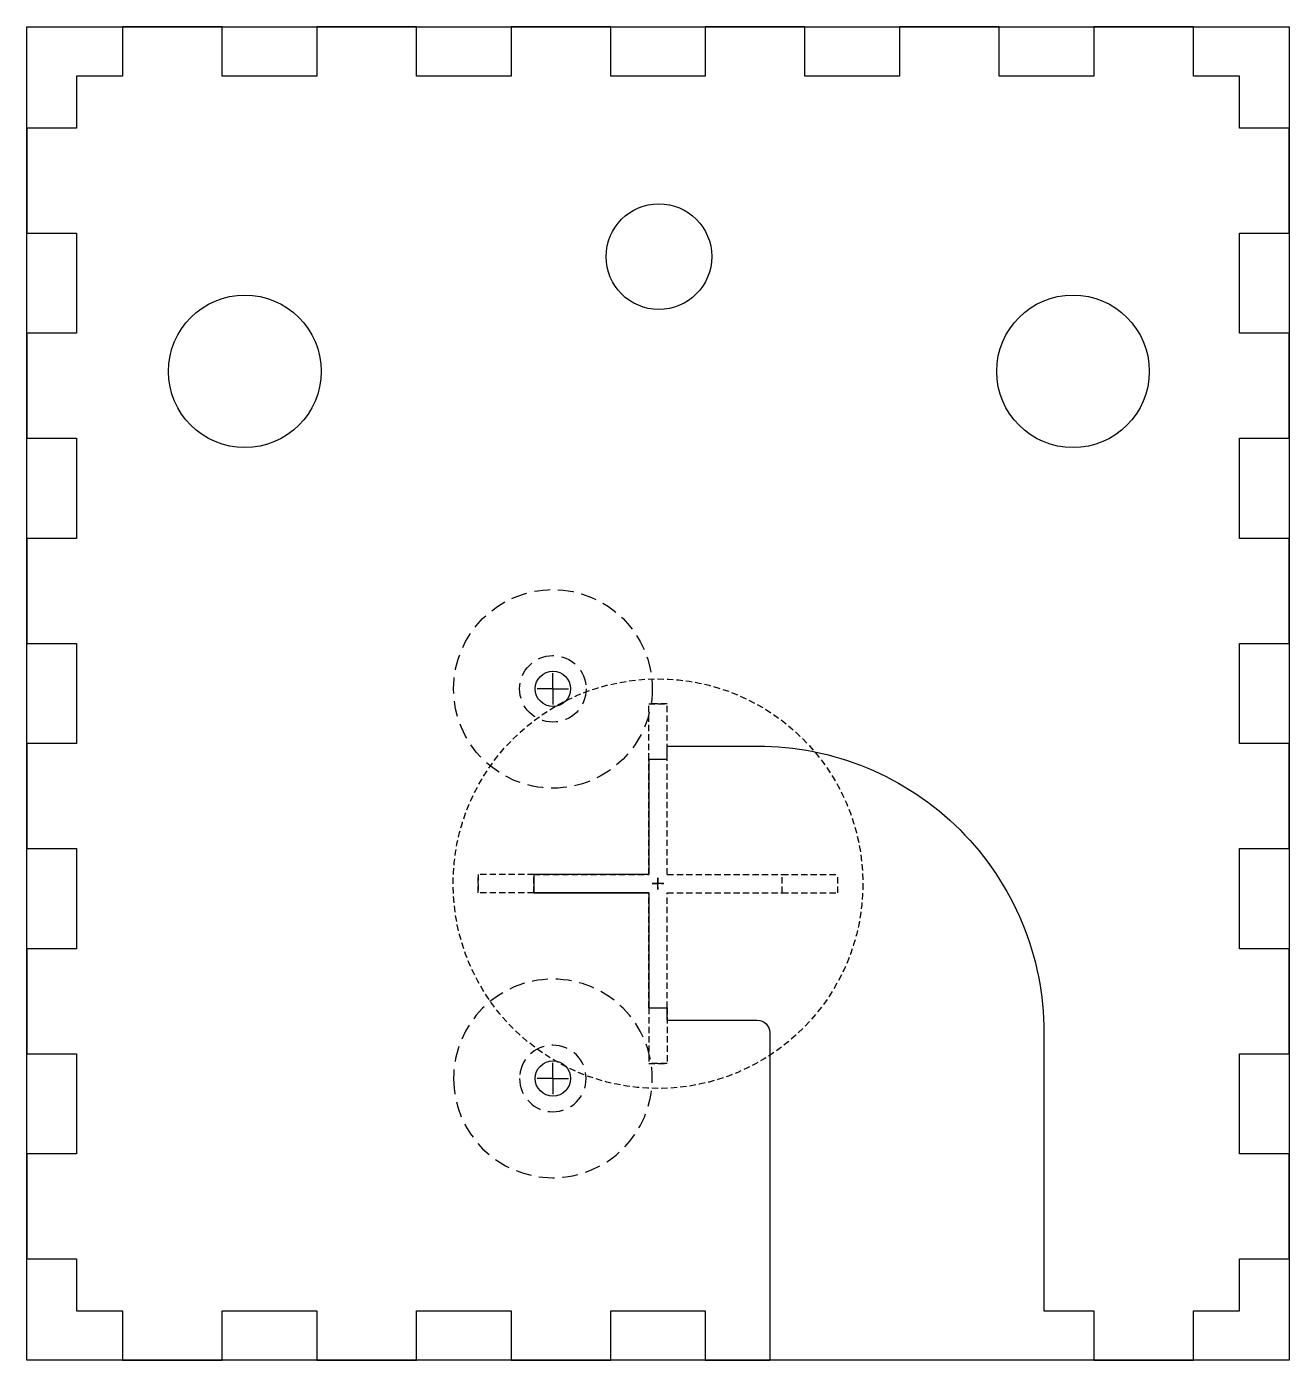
# Model space of a CAD drawing. Header units: millimetres. Extents: x -3740 to 1472, y -3901 to 3077.
# Drawn here: x -260.4 to -158.7, y -156.2 to -48.8 of the extents above; entities that cross this region are included whole.
import ezdxf

# ---------------------------------------------------------------- set-up
doc = ezdxf.new("R2010")
doc.units = ezdxf.units.MM
doc.linetypes.add('DASHED2', pattern=[9.525, 6.35, -3.175])
doc.layers.get('0').update_dxf_attribs({"true_color": 0xe7f0ff})
doc.layers.add('test', color=4, linetype='Continuous')

# ---------------------------------------------------------------- blocks, each defined once
blk = doc.blocks.new('A$C1FD10F27')
at = {"color": 250, "linetype": 'DASHED2', "ltscale": 0.08}
for p, q in [((15.75, 26.5), (15.75, 17.25)), ((17.25, 26.5), (15.75, 26.5)), ((17.25, 26.5), (17.25, 17.25)), ((15.75, 17.25), (6.5, 17.25)), ((26.5, 17.25), (17.25, 17.25)), ((16.98, 16.5), (16.02, 16.5)), ((16.5, 16.02), (16.5, 16.98)), ((15.75, 15.75), (6.5, 15.75)), ((15.75, 15.75), (15.75, 6.5)), ((26.5, 15.75), (17.25, 15.75)), ((17.25, 15.75), (17.25, 6.5)), ((15.75, 6.5), (17.25, 6.5))]:
    blk.add_line(p, q, dxfattribs=at)
for points in [[(15.75, 26.5), (15.75, 30.98)], [(17.25, 30.98), (15.75, 30.98)], [(17.25, 26.5), (17.25, 30.98)], [(6.5, 17.25), (2.02, 17.25)], [(2.02, 17.25), (2.02, 15.75)], [(6.5, 17.25), (6.5, 15.75)], [(26.5, 17.25), (26.5, 15.75)], [(26.5, 17.25), (30.98, 17.25)], [(30.98, 17.25), (30.98, 15.75)], [(6.5, 15.75), (2.02, 15.75)], [(26.5, 15.75), (30.98, 15.75)], [(15.75, 6.5), (15.75, 2.02)], [(17.25, 6.5), (17.25, 2.02)], [(17.25, 2.02), (15.75, 2.02)]]:
    blk.add_lwpolyline(points, dxfattribs=at)
blk.add_circle((16.5, 16.5), 16.5, dxfattribs=at)
blk = doc.blocks.new('A$C60EA5C05')
at = {"layer": 'test', "color": 250, "linetype": 'DASHED2', "ltscale": 0.2}
for points in [[(8, 8), (8, 9.26)], [(8, 8), (6.74, 8)], [(8, 8), (8, 6.74)], [(8, 8), (9.26, 8)]]:
    blk.add_lwpolyline(points, dxfattribs=at)
for radius in [8, 2.68]:
    blk.add_circle((8, 8), radius, dxfattribs=at)

msp = doc.modelspace()

# ---------------------------------------------------------------- linework, layer by layer
at = {"color": 4}
for p, q in [((-244.684, -48.789), (-252.707, -48.789)), ((-252.707, -48.789), (-252.707, -52.789)), ((-244.684, -52.789), (-244.684, -48.789)), ((-229.037, -48.789), (-237.06, -48.789)), ((-237.06, -48.789), (-237.06, -52.789)), ((-229.037, -52.789), (-229.037, -48.789)), ((-213.391, -48.789), (-221.414, -48.789)), ((-221.414, -48.789), (-221.414, -52.789)), ((-213.391, -52.789), (-213.391, -48.789)), ((-197.745, -48.789), (-205.768, -48.789)), ((-205.768, -48.789), (-205.768, -52.789)), ((-197.745, -52.789), (-197.745, -48.789)), ((-182.099, -48.789), (-190.122, -48.789)), ((-190.122, -48.789), (-190.122, -52.789)), ((-182.099, -52.789), (-182.099, -48.789)), ((-166.453, -48.789), (-174.476, -48.789)), ((-174.476, -48.789), (-174.476, -52.789)), ((-166.453, -52.789), (-166.453, -48.789)), ((-252.707, -52.789), (-256.43, -52.789)), ((-256.43, -52.789), (-256.43, -56.955)), ((-237.06, -52.789), (-244.684, -52.789)), ((-221.414, -52.789), (-229.037, -52.789)), ((-205.768, -52.789), (-213.391, -52.789)), ((-190.122, -52.789), (-197.745, -52.789)), ((-174.476, -52.789), (-182.099, -52.789)), ((-162.73, -52.789), (-166.453, -52.789)), ((-162.73, -56.955), (-162.73, -52.789)), ((-256.43, -56.955), (-260.43, -56.955)), ((-260.43, -56.955), (-260.43, -65.42)), ((-158.729, -56.955), (-162.73, -56.955)), ((-158.729, -65.42), (-158.729, -56.955)), ((-260.43, -65.42), (-256.43, -65.42)), ((-256.43, -65.42), (-256.43, -73.485)), ((-162.73, -73.485), (-162.73, -65.42)), ((-162.73, -65.42), (-158.729, -65.42)), ((-256.43, -73.485), (-260.43, -73.485)), ((-260.43, -73.485), (-260.43, -81.951)), ((-158.729, -73.485), (-162.73, -73.485)), ((-158.729, -81.951), (-158.729, -73.485)), ((-260.43, -81.951), (-256.43, -81.951)), ((-256.43, -81.951), (-256.43, -90.016)), ((-162.73, -90.016), (-162.73, -81.951)), ((-162.73, -81.951), (-158.729, -81.951)), ((-256.43, -90.016), (-260.43, -90.016)), ((-260.43, -90.016), (-260.43, -98.481)), ((-158.729, -90.016), (-162.73, -90.016)), ((-158.729, -98.481), (-158.729, -90.016)), ((-260.43, -98.481), (-256.43, -98.481)), ((-256.43, -98.481), (-256.43, -106.547)), ((-162.73, -106.547), (-162.73, -98.481)), ((-162.73, -98.481), (-158.729, -98.481)), ((-256.43, -106.547), (-260.43, -106.547)), ((-260.43, -106.547), (-260.43, -115.012)), ((-158.729, -106.547), (-162.73, -106.547)), ((-158.729, -115.012), (-158.729, -106.547)), ((-260.43, -115.012), (-256.43, -115.012)), ((-256.43, -115.012), (-256.43, -123.078)), ((-162.73, -123.078), (-162.73, -115.012)), ((-162.73, -115.012), (-158.729, -115.012)), ((-256.43, -123.078), (-260.43, -123.078)), ((-260.43, -123.078), (-260.43, -131.543)), ((-158.729, -123.078), (-162.73, -123.078)), ((-158.729, -131.543), (-158.729, -123.078)), ((-260.43, -131.543), (-256.43, -131.543)), ((-256.43, -131.543), (-256.43, -139.608)), ((-162.73, -139.608), (-162.73, -131.543)), ((-162.73, -131.543), (-158.729, -131.543)), ((-256.43, -139.608), (-260.43, -139.608)), ((-260.43, -139.608), (-260.43, -148.074)), ((-158.729, -139.608), (-162.73, -139.608)), ((-158.729, -148.074), (-158.729, -139.608)), ((-260.43, -148.074), (-256.43, -148.074)), ((-256.43, -148.074), (-256.43, -152.239)), ((-162.73, -152.239), (-162.73, -148.074)), ((-162.73, -148.074), (-158.729, -148.074)), ((-256.43, -152.239), (-252.707, -152.239)), ((-252.707, -152.239), (-252.707, -156.239)), ((-244.684, -156.239), (-244.684, -152.239)), ((-244.684, -152.239), (-237.06, -152.239)), ((-237.06, -152.239), (-237.06, -156.239)), ((-229.037, -156.239), (-229.037, -152.239)), ((-229.037, -152.239), (-221.414, -152.239)), ((-221.414, -152.239), (-221.414, -156.239)), ((-213.391, -156.239), (-213.391, -152.239)), ((-213.391, -152.239), (-205.768, -152.239)), ((-205.768, -152.239), (-205.768, -156.239)), ((-178.489, -152.239), (-174.476, -152.239)), ((-174.476, -152.239), (-174.476, -156.239)), ((-166.453, -156.239), (-166.453, -152.239)), ((-166.453, -152.239), (-162.73, -152.239)), ((-252.707, -156.239), (-244.684, -156.239)), ((-237.06, -156.239), (-229.037, -156.239)), ((-221.414, -156.239), (-213.391, -156.239)), ((-205.768, -156.239), (-200.58, -156.239)), ((-174.476, -156.239), (-166.453, -156.239))]:
    msp.add_line(p, q, dxfattribs=at)
for p, q in [((-210.33, -107.835), (-210.33, -117.085)), ((-210.33, -117.085), (-219.58, -117.085)), ((-209.104, -117.835), (-210.056, -117.835)), ((-209.58, -118.312), (-209.58, -117.359)), ((-210.33, -118.585), (-219.58, -118.585)), ((-210.33, -118.585), (-210.33, -127.835))]:
    msp.add_line(p, q)
at = {"color": 250, "linetype": 'DASHED2', "ltscale": 0.08}
for points in [[(-210.33, -107.835), (-210.33, -103.355)], [(-208.83, -103.355), (-210.33, -103.355)], [(-208.83, -107.835), (-208.83, -103.355)], [(-219.58, -117.085), (-224.06, -117.085)], [(-224.06, -117.085), (-224.06, -118.585)], [(-219.58, -118.585), (-224.06, -118.585)], [(-210.33, -127.835), (-210.33, -132.316)], [(-208.83, -127.835), (-208.83, -132.316)], [(-208.83, -132.316), (-210.33, -132.316)]]:
    msp.add_lwpolyline(points, dxfattribs=at)
msp.add_lwpolyline([(-219.58, -117.085), (-219.58, -118.585)])
at = {"color": 4}
for centre, radius in [((-209.505, -67.314), 4.255), ((-242.857, -76.559), 6.148), ((-176.153, -76.559), 6.148)]:
    msp.add_circle(centre, radius, dxfattribs=at)
at = {"layer": 'test'}
for p, q in [((-208.83, -107.835), (-210.33, -107.835)), ((-210.33, -127.835), (-208.83, -127.835))]:
    msp.add_line(p, q, dxfattribs=at)
msp.add_lwpolyline([(-260.43, -48.789), (-158.729, -48.789), (-158.729, -156.239), (-260.43, -156.239)], close=True, dxfattribs=at)
for points in [[(-208.83, -106.745), (-201.58, -106.745, -0.4142136), (-178.489, -129.835), (-178.489, -152.239)], [(-208.83, -128.835), (-201.58, -128.835, -0.4142136), (-200.58, -129.835), (-200.58, -156.239)]]:
    msp.add_lwpolyline(points, format="xyb", dxfattribs=at)
for points in [[(-208.83, -107.835), (-208.83, -106.745)], [(-210.33, -107.835), (-210.33, -117.085), (-219.58, -117.085), (-219.58, -118.585), (-210.33, -118.585), (-210.33, -127.835)], [(-208.83, -128.835), (-208.83, -127.835)]]:
    msp.add_lwpolyline(points, dxfattribs=at)
for centre in [(-218.046, -102.14), (-218.046, -133.531)]:
    msp.add_circle(centre, 1.42, dxfattribs=at)

# ---------------------------------------------------------------- block references
msp.add_blockref('A$C60EA5C05', (-226.046, -110.14), dxfattribs=at)
at = {"layer": 'test', "rotation": 180}
msp.add_blockref('A$C1FD10F27', (-193.08, -101.335), dxfattribs=at)
at = {"layer": 'test', "xscale": -1, "rotation": 180}
msp.add_blockref('A$C60EA5C05', (-226.046, -125.531), dxfattribs=at)

doc.saveas('drawing.dxf')
